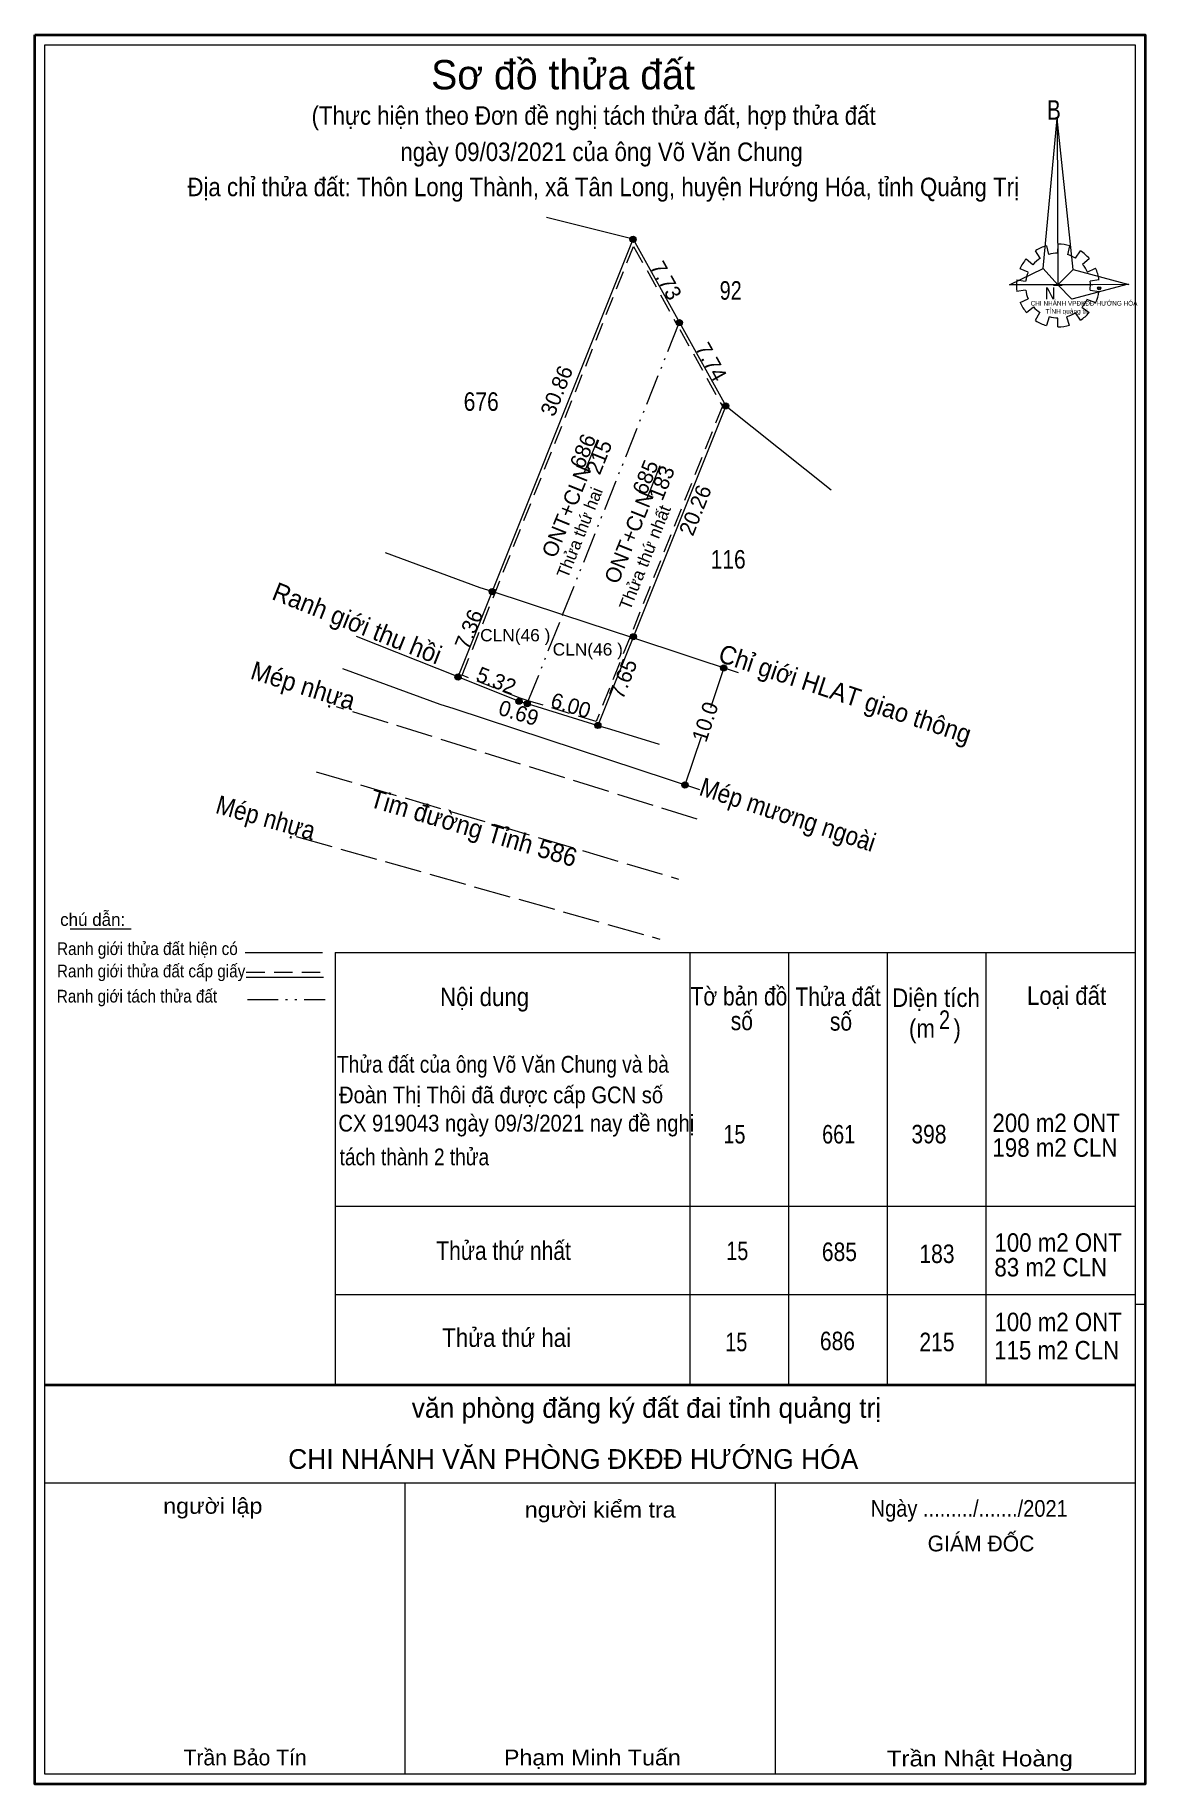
# Model space of a CAD drawing. Header units: metres. Extents: x 543489 to 544159, y 1834754 to 1834941.
# Drawn here: x 543488.5 to 543578.5, y 1834753.7 to 1834895.5 of the extents above; entities that cross this region are included whole.
import ezdxf
from ezdxf.enums import TextEntityAlignment as Align

# ---------------------------------------------------------------- set-up
doc = ezdxf.new("R2010")
doc.units = ezdxf.units.M
doc.header["$LTSCALE"] = 0.5
doc.header["$PDMODE"] = 32
doc.header["$PDSIZE"] = 0.25
for name, pattern in [('DASH_DOUBLE_DOT', [9.2, 5, -1.2, 0.3, -1.2, 0.3, -1.2]), ('LONG_DASHED', [7.5, 6, -1.5]), ('MEDIUM_DASHED', [4.5, 3, -1.5])]:
    doc.linetypes.add(name, pattern=pattern)
for name, color, linetype, lineweight in [('10', 7, 'Continuous', 13), ('13', 7, 'Continuous', 13), ('4', 7, 'Continuous', 13), ('5', 7, 'Continuous', 13)]:
    doc.layers.add(name, color=color, linetype=linetype, lineweight=lineweight)

msp = doc.modelspace()

# ---------------------------------------------------------------- texts
at = {"layer": '13'}
for s, p in [('686', (543533.5209, 1834861.5412)), ('215', (543534.8349, 1834861.0662)), ('685', (543538.5949, 1834859.4262)), ('ONT+CLN', (543532.1927, 1834856.6662)), ('183', (543539.9109, 1834858.9662)), ('ONT+CLN', (543537.2627, 1834854.5562))]:
    msp.add_text(s, height=1.25, rotation=68.035, dxfattribs=at).set_placement(p, align=Align.CENTER)
at = {"layer": '13', "width": 1.05}
for p in [(543527.46, 1834846.35), (543533.34, 1834845.2)]:
    msp.add_text('CLN(46 )', height=1, dxfattribs=at).set_placement(p, align=Align.CENTER)
at = {"layer": '4'}
msp.add_text('Sơ đồ thửa đất', height=2.38, dxfattribs=at).set_placement((543531.33, 1834891.1), align=Align.CENTER)
for s, height, width, p in [('(Thực hiện theo Đơn đề nghị tách thửa đất, hợp thửa đất ', 1.5, 0.9, (543534.065, 1834888.23)), ('ngày 09/03/2021 của ông Võ Văn Chung', 1.5, 0.9, (543534.455, 1834885.29)), ('Địa chỉ thửa đất: Thôn Long Thành, xã Tân Long, huyện Hướng Hóa, tỉnh Quảng Trị', 1.5, 0.9, (543534.59, 1834882.44)), ('92 ', 1.5, 0.8, (543545.15, 1834874.05)), ('676', 1.5, 0.85, (543524.7, 1834865.04)), ('116', 1.5, 0.85, (543544.72, 1834852.25)), ('Tờ bản đồ', 1.5, 0.85, (543545.595, 1834816.83)), ('Thửa đất ', 1.5, 0.85, (543553.87, 1834816.79)), (' số', 1.5, 0.85, (543545.595, 1834814.83)), ('số', 1.5, 0.85, (543553.87, 1834814.79)), ('Ngày ........./......./2021', 1.35, 0.9, (543564.265, 1834775.38))]:
    msp.add_text(s, height=height, dxfattribs=dict(at, width=width)).set_placement(p, align=Align.CENTER)
for s, height, width, p in [('B', 1.585, 0.8, (543570.56, 1834888.64)), ('N', 0.9904, 0.9, (543570.4, 1834874.07)), ('CHI NHÁNH VPĐKĐĐ-HƯỚNG HÓA', 0.3749, 0.95, (543569.25, 1834873.57)), ('TỈNH quảng trị', 0.375, 1.05, (543570.46, 1834872.92)), ('Ranh giới thửa đất hiện có ', 1.029, 0.9, (543490.31, 1834820.92)), ('Ranh giới thửa đất cấp giấy', 1.029, 0.9, (543490.3, 1834819.11)), ('Nội dung', 1.5, 0.9, (543521.36, 1834816.78)), ('Diện tích', 1.5, 0.9, (543558.01, 1834816.71)), ('Loại đất', 1.5, 0.9, (543568.95, 1834816.88)), ('Ranh giới tách thửa đất', 1.029, 0.9, (543490.29, 1834817.07)), ('(m   )', 1.5, 0.9, (543559.38, 1834814.22)), ('2', 1.5, 0.8, (543561.82, 1834814.93)), ('Thửa đất của ông Võ Văn Chung và bà', 1.36, 0.85, (543513.01, 1834811.38)), ('Đoàn Thị Thôi đã được cấp GCN số ', 1.36, 0.9, (543513.17, 1834808.9)), ('CX 919043 ngày 09/3/2021 nay đề nghị', 1.36, 0.9, (543513.12, 1834806.61)), ('15', 1.5, 0.8, (543544.34, 1834805.64)), ('661', 1.5, 0.8, (543552.34, 1834805.64)), ('398', 1.5, 0.85, (543559.58, 1834805.65)), ('200 m2 ONT', 1.5, 0.9, (543566.15, 1834806.56)), ('198 m2 CLN', 1.5, 0.9, (543566.15, 1834804.56)), ('tách thành 2 thửa', 1.36, 0.85, (543513.22, 1834803.87)), ('Thửa thứ nhất', 1.5, 0.85, (543521.06, 1834796.2)), ('15', 1.5, 0.8, (543544.57, 1834796.19)), ('685', 1.5, 0.85, (543552.32, 1834796.11)), ('183', 1.5, 0.85, (543560.23, 1834795.95)), ('100 m2 ONT', 1.5, 0.9, (543566.31, 1834796.86)), ('83 m2 CLN', 1.5, 0.9, (543566.31, 1834794.86)), ('100 m2 ONT', 1.5, 0.9, (543566.31, 1834790.42)), ('Thửa thứ hai', 1.5, 0.9, (543521.54, 1834789.15)), ('15', 1.5, 0.8, (543544.49, 1834788.8)), ('686', 1.5, 0.85, (543552.16, 1834788.88)), ('215', 1.5, 0.85, (543560.23, 1834788.8)), ('115 m2 CLN', 1.5, 0.9, (543566.29, 1834788.13))]:
    msp.add_text(s, height=height, dxfattribs=dict(at, width=width)).set_placement(p)
for s, rotation, p in [('7.73', 299.119, (543539.136, 1834875.2991)), ('7.74', 299.083, (543542.8017, 1834868.7088)), ('30.86', 68.223, (543531.3943, 1834866.4331)), ('20.26', 68.183, (543542.6357, 1834856.7527)), ('7.36', 68.141, (543524.2747, 1834847.0923)), ('5.32', 338.398, (543525.6949, 1834842.5822)), ('7.65', 68.199, (543536.7852, 1834843.0829)), ('0.69', 342.834, (543527.5555, 1834839.9518)), ('6.00', 342.834, (543531.7855, 1834840.5588)), ('10.0', 71.71, (543543.4453, 1834839.6289))]:
    msp.add_text(s, height=1.25, rotation=rotation, dxfattribs=at).set_placement(p, align=Align.CENTER)
for s, rotation, width, p in [('Ranh giới thu hồi', 338.355, 0.95, (543514.3684, 1834847.1196)), ('Chỉ giới HLAT giao thông', 341.726, 0.95, (543553.9698, 1834841.3814)), ('Mép nhựa', 342.713, 0.95, (543510.0471, 1834842.0522)), ('Mép mương ngoài', 341.726, 0.9, (543549.3248, 1834831.5902)), ('Tim đường Tỉnh 586', 343.5, 0.95, (543523.872, 1834830.5045)), ('Mép nhựa', 344.245, 0.9, (543507.0364, 1834831.3353))]:
    msp.add_text(s, height=1.5, rotation=rotation, dxfattribs=dict(at, width=width)).set_placement(p, align=Align.CENTER)
msp.add_text('chú dẫn:', height=1.029, dxfattribs=at).set_placement((543490.56, 1834823.28))
for s, height, p in [('văn phòng đăng ký đất đai tỉnh quảng trị', 1.6, (543557.13, 1834783.4)), ('CHI NHÁNH VĂN PHÒNG ĐKĐĐ HƯỚNG HÓA', 1.6, (543555.27, 1834779.26)), ('GIÁM ĐỐC', 1.28, (543569.55, 1834772.57)), ('Trần Bảo Tín', 1.28, (543510.55, 1834755.22))]:
    msp.add_text(s, height=height, dxfattribs=at).set_placement(p, align=Align.RIGHT)
for s, width, p in [('người lập', 1.1, (543506.96, 1834775.62)), ('người kiểm tra', 1.1, (543540.46, 1834775.31)), ('Phạm Minh Tuấn', 1.1, (543540.88, 1834755.22)), ('Trần Nhật Hoàng', 1.15, (543572.67, 1834755.14))]:
    msp.add_text(s, height=1.28, dxfattribs=dict(at, width=width)).set_placement(p, align=Align.RIGHT)
at = {"layer": '5'}
msp.add_text('Thửa thứ hai', height=1, rotation=68.219, dxfattribs=at).set_placement((543533.1482, 1834854.9845), align=Align.CENTER)
at = {"layer": '5', "width": 1.05}
msp.add_text('Thửa thứ nhất', height=1, rotation=68.199, dxfattribs=at).set_placement((543538.4357, 1834852.9593), align=Align.CENTER)

# ---------------------------------------------------------------- hatches: boundary and pattern name
at = {"layer": '5'}
for points in [[(543537.2594, 1834878.9483, 1), (543536.7594, 1834878.9483, 1)], [(543541.0194, 1834872.1983, 1), (543540.5194, 1834872.1983, 1)], [(543544.7794, 1834865.4383, 1), (543544.2794, 1834865.4383, 1)], [(543525.8394, 1834850.3883, 1), (543525.3394, 1834850.3883, 1)], [(543537.2794, 1834846.7183, 1), (543536.7794, 1834846.7183, 1)], [(543544.6094, 1834844.1983, 1), (543544.1094, 1834844.1983, 1)], [(543523.0694, 1834843.4583, 1), (543522.5694, 1834843.4583, 1)], [(543528.0194, 1834841.4983, 1), (543527.5194, 1834841.4983, 1)], [(543528.6794, 1834841.2983, 1), (543528.1794, 1834841.2983, 1)], [(543534.4094, 1834839.5283, 1), (543533.9094, 1834839.5283, 1)], [(543541.4694, 1834834.6983, 1), (543540.9694, 1834834.6983, 1)]]:
    msp.add_hatch(color=256, dxfattribs=at).paths.add_polyline_path(points)

# ---------------------------------------------------------------- linework, layer by layer
at = {"layer": '10'}
for p, q in [((543522.82, 1834843.46), (543537.01, 1834878.95)), ((543544.53, 1834865.44), (543534.16, 1834839.53)), ((543528.42, 1834841.3), (543528.43, 1834841.3)), ((543528.43, 1834841.3), (543534.16, 1834839.53))]:
    msp.add_line(p, q, dxfattribs=at)
at = {"layer": '10', "linetype": 'DASH_DOUBLE_DOT'}
for p, q in [((543531.3, 1834848.5), (543540.77, 1834872.2)), ((543528.43, 1834841.3), (543531.31, 1834848.5))]:
    msp.add_line(p, q, dxfattribs=at)
at = {"layer": '10'}
for points in [[(543537.01, 1834878.95), (543540.77, 1834872.2), (543544.53, 1834865.44)], [(543522.82, 1834843.46), (543527.77, 1834841.5), (543528.43, 1834841.3)]]:
    msp.add_lwpolyline(points, dxfattribs=at)
at = {"layer": '13'}
for p, q in [((543533.08, 1834860.06), (543534.15, 1834862.71)), ((543538.15, 1834857.95), (543539.22, 1834860.6))]:
    msp.add_line(p, q, dxfattribs=at)
msp.add_lwpolyline([(543537, 1834846.63), (543531.31, 1834848.5), (543525.59, 1834850.39)], dxfattribs=at)
at = {"layer": '4'}
for p, q in [((543537.01, 1834878.95), (543529.98, 1834880.71)), ((543570.03, 1834877.41), (543569.63, 1834878)), ((543570.53, 1834878.41), (543570.7, 1834877.71)), ((543571.44, 1834877.82), (543571.47, 1834878.55)), ((543572.4, 1834878.41), (543572.23, 1834877.68)), ((543572.88, 1834877.41), (543573.28, 1834878)), ((543569.04, 1834876.27), (543568.39, 1834876.54)), ((543568.87, 1834877.36), (543569.42, 1834876.89)), ((543574, 1834877.36), (543573.45, 1834876.91)), ((543573.84, 1834876.29), (543574.5, 1834876.61)), ((543568.11, 1834875.66), (543568.83, 1834875.54)), ((543571.1, 1834875.22), (543571.79, 1834875.22)), ((543574.8, 1834875.66), (543574.06, 1834875.54)), ((543568.83, 1834874.81), (543568.11, 1834874.7)), ((543568.39, 1834873.81), (543569.04, 1834874.13)), ((543574.52, 1834873.79), (543573.8, 1834874.06)), ((543574.06, 1834874.81), (543574.8, 1834874.7)), ((543569.48, 1834873.45), (543568.91, 1834872.99)), ((543569.63, 1834872.38), (543570, 1834873.02)), ((543570.75, 1834872.67), (543570.53, 1834871.97)), ((543571.44, 1834871.85), (543571.44, 1834872.56)), ((543572.16, 1834872.67), (543572.38, 1834871.99)), ((543573.28, 1834872.38), (543572.88, 1834872.99)), ((543573.41, 1834873.45), (543574, 1834873.02)), ((543544.53, 1834865.44), (543553.08, 1834858.64)), ((543522.82, 1834843.46), (543514.58, 1834846.73)), ((543545.57, 1834843.8), (543537, 1834846.63)), ((543544.36, 1834844.2), (543543.29, 1834840.96)), ((543542.52, 1834838.62), (543541.22, 1834834.7)), ((543491.36, 1834823.05), (543496.33, 1834823.05)), ((543505.55, 1834821.13), (543511.82, 1834821.13)), ((543512.87, 1834821.12), (543577.73, 1834821.12)), ((543512.87, 1834821.12), (543512.87, 1834786.07)), ((543541.61, 1834821.12), (543541.61, 1834786.07)), ((543549.61, 1834821.12), (543549.61, 1834786.07)), ((543557.61, 1834821.12), (543557.61, 1834786.07)), ((543565.61, 1834821.12), (543565.61, 1834786.07)), ((543505.65, 1834819.12), (543511.91, 1834819.12)), ((543512.87, 1834800.55), (543577.73, 1834800.55)), ((543512.87, 1834793.41), (543577.73, 1834793.41)), ((543577.72, 1834792.62), (543578.52, 1834792.62)), ((543512.86, 1834786.07), (543577.72, 1834786.07)), ((543512.87, 1834786.07), (543577.73, 1834786.07)), ((543488.52, 1834785.29), (543488.52, 1834753.71)), ((543489.32, 1834778.13), (543577.72, 1834778.13)), ((543518.52, 1834778.13), (543518.52, 1834754.51)), ((543548.52, 1834778.13), (543548.52, 1834754.51))]:
    msp.add_line(p, q, dxfattribs=at)
at = {"layer": '4', "linetype": 'MEDIUM_DASHED'}
for p, q in [((543537.05, 1834878.37), (543540.49, 1834872.18)), ((543505.65, 1834819.54), (543511.96, 1834819.54))]:
    msp.add_line(p, q, dxfattribs=at)
at = {"layer": '4', "linetype": 'LONG_DASHED'}
for p, q in [((543542.21, 1834831.94), (543512.97, 1834841.04)), ((543511.33, 1834835.78), (543540.7, 1834827.08)), ((543509.7, 1834830.53), (543539.19, 1834822.21))]:
    msp.add_line(p, q, dxfattribs=at)
at = {"layer": '4', "linetype": 'DASH_DOUBLE_DOT'}
msp.add_line((543505.74, 1834817.31), (543512.04, 1834817.31), dxfattribs=at)
at = {"layer": '4', "lineweight": 35}
msp.add_line((543489.32, 1834786.07), (543577.72, 1834786.07), dxfattribs=at)
msp.add_lwpolyline([(543488.52, 1834895.51), (543578.52, 1834895.51), (543578.52, 1834753.71), (543488.52, 1834753.71)], close=True, dxfattribs=at)
at = {"layer": '4'}
for points in [[(543488.52, 1834753.71), (543488.52, 1834895.5), (543578.52, 1834895.5), (543578.52, 1834753.71)], [(543488.52, 1834753.71), (543488.52, 1834895.5), (543578.52, 1834895.5), (543578.52, 1834753.71)], [(543577.72, 1834786.07), (543577.72, 1834754.51), (543489.32, 1834754.51), (543489.32, 1834894.71), (543577.72, 1834894.71)], [(543571.4, 1834888.75), (543571.44, 1834875.25), (543570.27, 1834876.59)], [(543571.4, 1834888.75), (543571.44, 1834875.25), (543572.69, 1834876.5)], [(543567.52, 1834875.25), (543570.27, 1834876.59), (543571.44, 1834875.25)], [(543577.2, 1834875.29), (543571.44, 1834875.25), (543572.69, 1834876.5)], [(543577.16, 1834875.32), (543572.58, 1834874.09), (543571.44, 1834875.25)]]:
    msp.add_lwpolyline(points, close=True, dxfattribs=at)
at = {"layer": '4', "linetype": 'MEDIUM_DASHED'}
for points in [[(543528.51, 1834841.54), (543527.85, 1834841.74), (543523.15, 1834843.6), (543537.05, 1834878.37)], [(543540.81, 1834871.62), (543544.25, 1834865.42), (543536.77, 1834846.72), (543534.01, 1834839.84), (543528.51, 1834841.54)]]:
    msp.add_lwpolyline(points, dxfattribs=at)
at = {"layer": '4'}
for points in [[(543525.59, 1834850.39), (543524.61, 1834850.7), (543516.93, 1834853.52)], [(543542.43, 1834834.3), (543522.52, 1834840.87), (543521.38, 1834841.23), (543513.48, 1834844.13)], [(543534.16, 1834839.53), (543535.18, 1834839.22), (543539.14, 1834838.01)]]:
    msp.add_lwpolyline(points, dxfattribs=at)
for centre, major_axis, start_param, end_param in [((543571.4556, 1834875.2), (3.3649, 0), 1.84955988, 2.13900916), ((543571.4556, 1834875.2), (2.6372, 0), 1.56985589, 1.85611068), ((543571.4556, 1834875.2), (3.3649, 0), 1.27924208, 1.56332225), ((543571.4556, 1834875.2), (3.3649, 0), 0.71056237, 0.99687234), ((543571.4556, 1834875.2), (3.3649, 0), 2.43958176, 2.72400246), ((543571.4556, 1834875.2), (2.6372, 0), 2.13373541, 2.44496261), ((543571.4556, 1834875.2), (2.6372, 0), 1.00270906, 1.2755622), ((543571.4556, 1834875.2), (2.6372, 0), 0.42678376, 0.70646463), ((543571.4556, 1834875.2), (3.3649, 0), 0.1390515, 0.43393316), ((543571.4556, 1834875.2), (3.3649, 0), 3.00667928, 3.29139349), ((543571.4556, 1834875.2), (2.6372, 0), 2.72368549, 3.01515824), ((543571.4556, 1834875.2), (2.6372, 0), 6.13558388, 6.41618463), ((543571.4556, 1834875.2), (3.3649, 0), 3.56988637, 3.85691866), ((543571.4556, 1834875.2), (2.6372, 0), 3.28229955, 3.56105054), ((543571.4556, 1834875.2), (2.6372, 0), 5.56137327, 5.83951437), ((543571.4556, 1834875.2), (3.3649, 0), 5.85230288, 6.13839648), ((543571.4556, 1834875.2), (2.6372, 0), 3.86077574, 4.13258255), ((543571.4364, 1834875.18), (3.3649, 0), 4.1470906, 4.43659307), ((543571.4556, 1834875.2), (2.6372, 0), 4.43854677, 4.71314001), ((543571.4556, 1834875.2), (2.6372, 0), 4.99087134, 5.28933161), ((543571.4556, 1834875.2), (3.3649, 0), 5.28561416, 5.56798705), ((543571.4556, 1834875.2), (3.3649, 0), 4.71301008, 4.99761054)]:
    msp.add_ellipse(centre, major_axis=major_axis, ratio=0.995001, start_param=start_param, end_param=end_param, dxfattribs=at)
msp.add_point((543574.8, 1834874.97), dxfattribs=at)
at = {"layer": '5'}
for centre in [(543537.0094, 1834878.9483), (543540.7694, 1834872.1983), (543544.5294, 1834865.4383), (543525.5894, 1834850.3883), (543537.0294, 1834846.7183), (543544.3594, 1834844.1983), (543522.8194, 1834843.4583), (543527.7694, 1834841.4983), (543528.4294, 1834841.2983), (543534.1594, 1834839.5283), (543541.2194, 1834834.6983)]:
    msp.add_circle(centre, 0.25, dxfattribs=at)

msp.set_redraw_order([(e.dxf.handle, doc.entitydb.next_handle()) for e in msp.query("TEXT MTEXT ATTDEF DIMENSION ARC_DIMENSION")])  # texts and dimensions are drawn at this point

doc.saveas('drawing.dxf')
